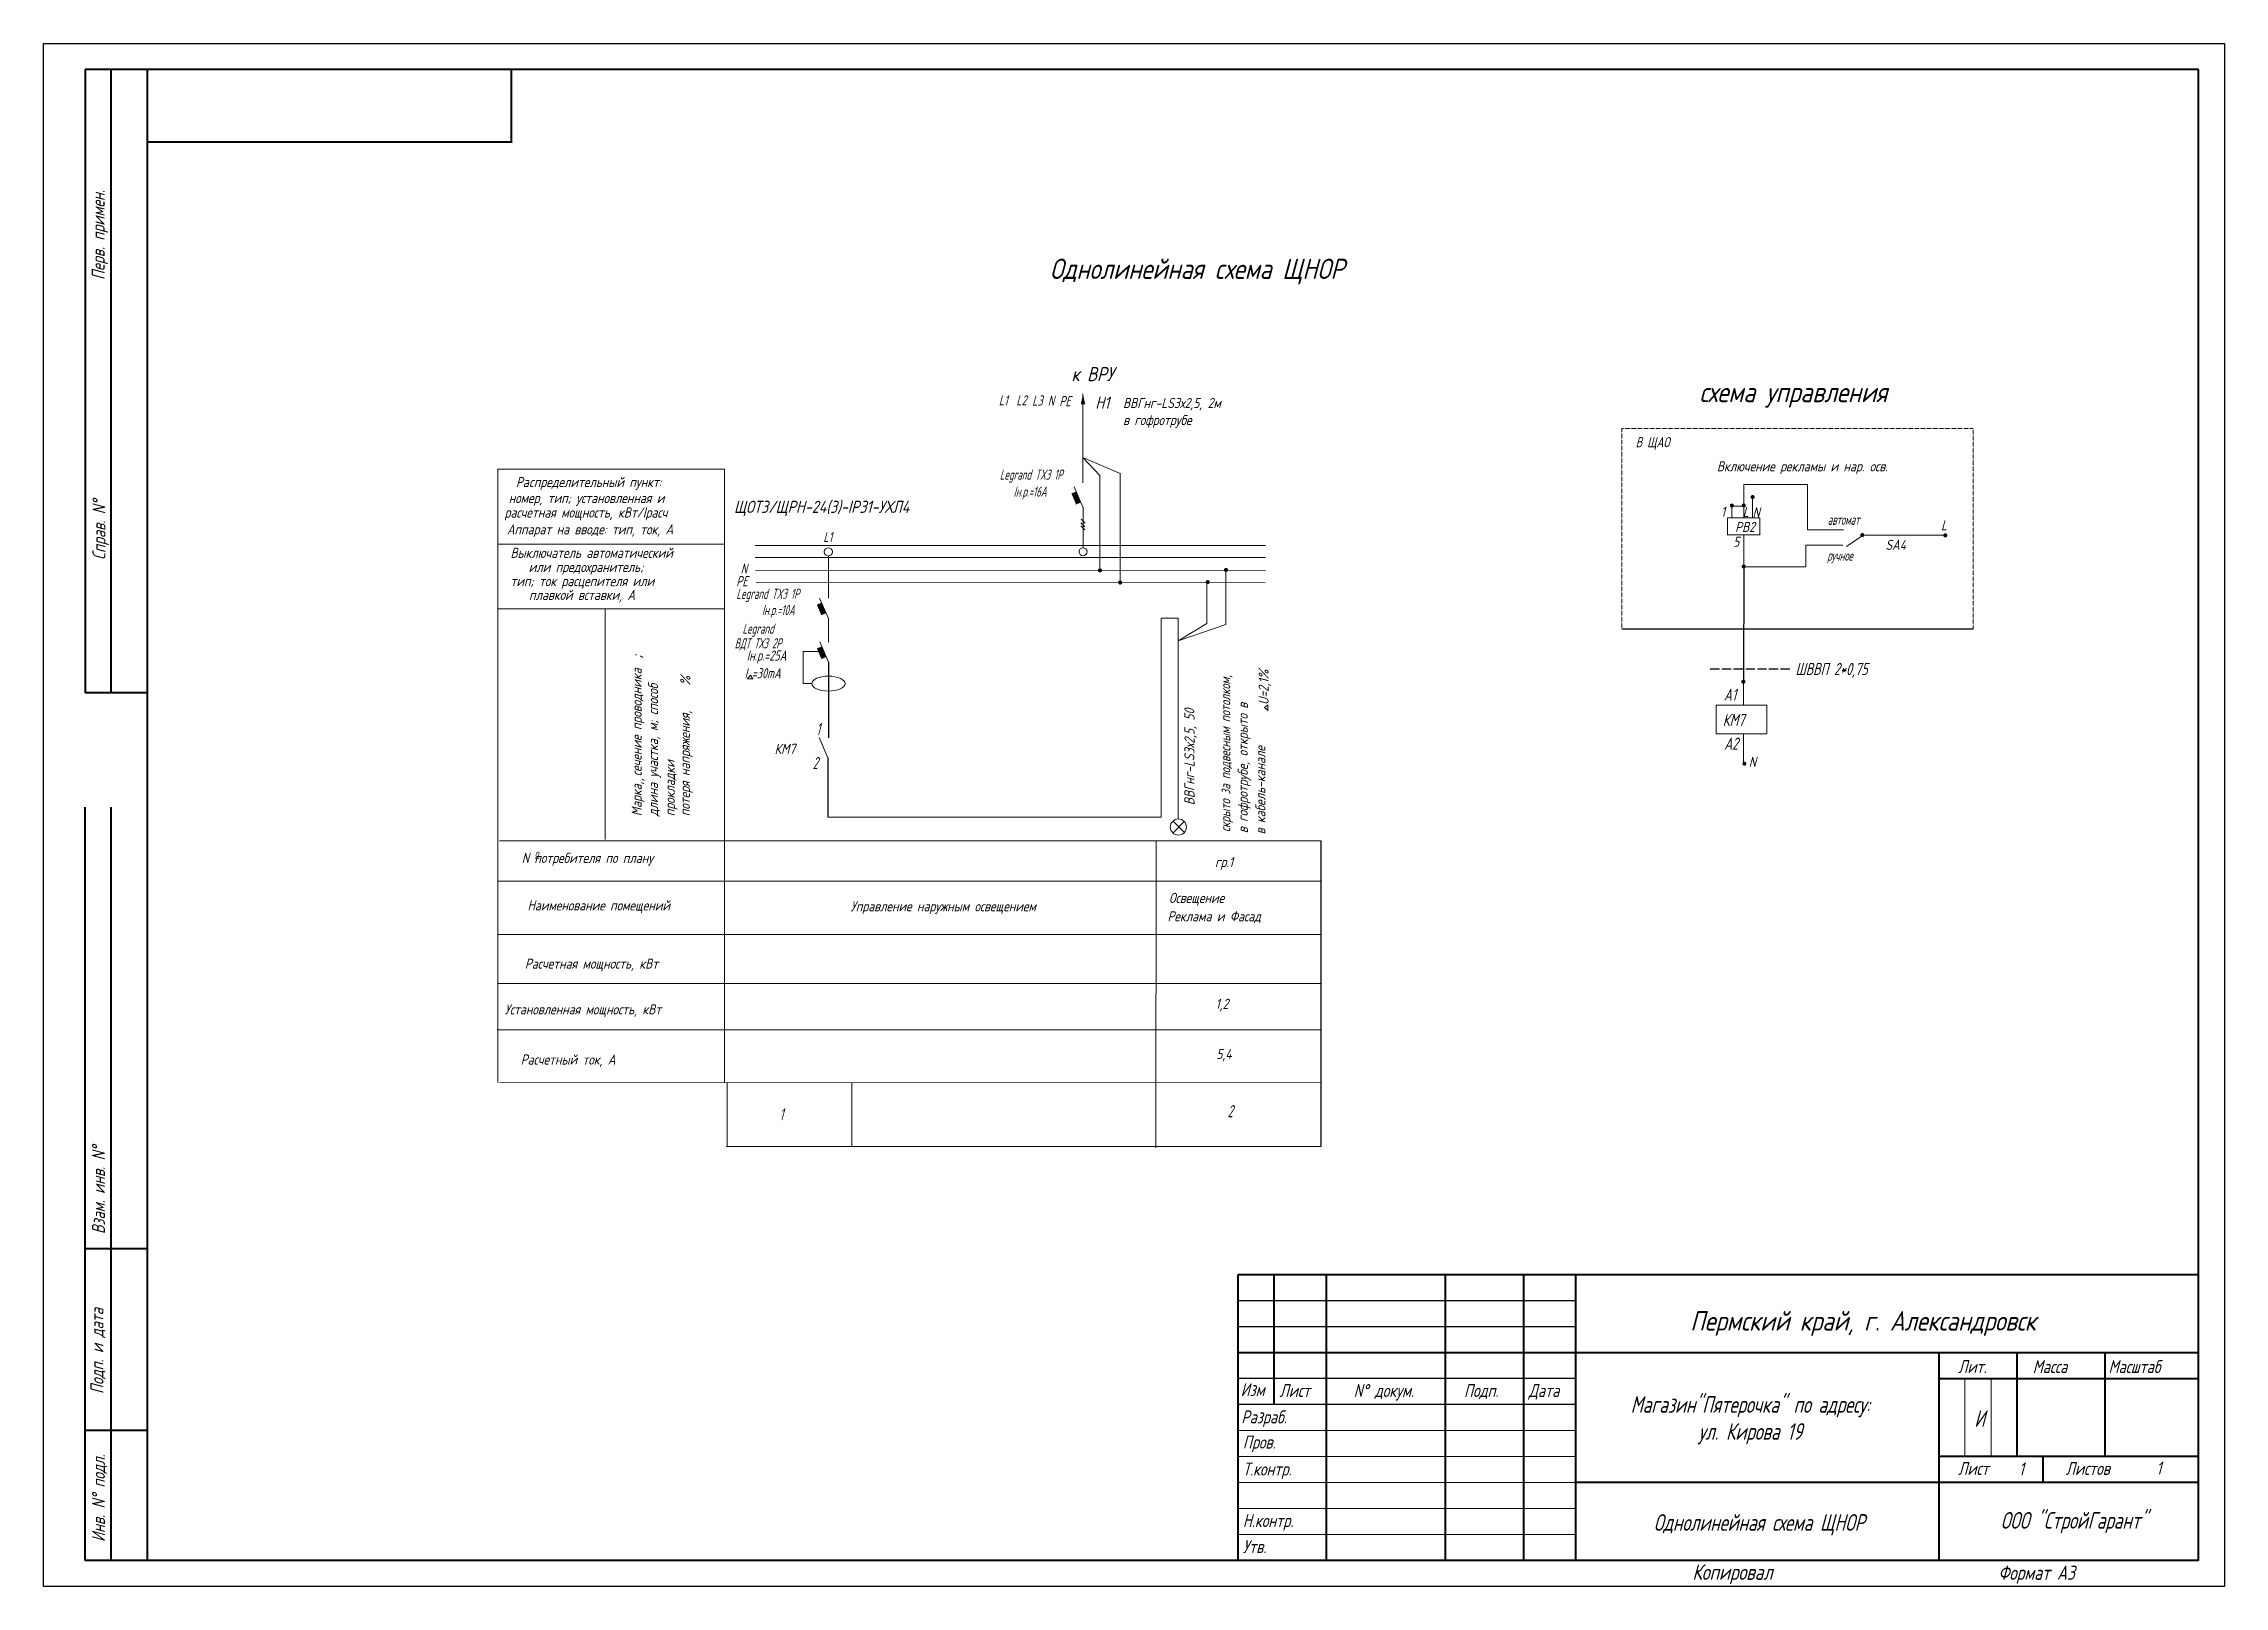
# Model space of a CAD drawing. Header units: millimetres. Extents: x 750 to 1911925374007, y 500 to 46276.
# Drawn here: x 195250 to 224721, y 510 to 21350 of the extents above; entities that cross this region are included whole.
import ezdxf
from ezdxf.enums import TextEntityAlignment as Align

# ---------------------------------------------------------------- set-up
doc = ezdxf.new("R2010")
doc.units = ezdxf.units.MM
doc.linetypes.add('HIDDEN2', pattern=[4.7625, 3.175, -1.5875])
for name, color, linetype in [('1', 7, 'Continuous'), ('KONTUR', 7, 'Continuous'), ('ST', 7, 'Continuous'), ('вова', 7, 'Continuous'), ('Проводки', 1, 'Continuous'), ('Электропроводки', 1, 'Continuous')]:
    doc.layers.add(name, color=color, linetype=linetype)
doc.layers.add('SHTAMP_Ном_пера__98', color=7, linetype='Continuous', lineweight=25, true_color=0x1f1f1f)
for name, color, linetype, lineweight in [('Основная', 7, 'Continuous', 40), ('текст', 250, 'Continuous', 20), ('тонкая', 7, 'Continuous', 20)]:
    doc.layers.add(name, color=color, linetype=linetype, lineweight=lineweight)
doc.styles.add('ROMANS', font='romans.shx', dxfattribs={"width": 0.7, "oblique": 15, "height": 1})
doc.styles.add('стиль1', font='romans.shx', dxfattribs={"width": 0.75, "oblique": 15, "height": 3.5})

msp = doc.modelspace()

# ---------------------------------------------------------------- texts
at = {"color": 0, "lineweight": 20, "style": 'ROMANS', "oblique": 15}
for s, height, width, p in [('L1', 136.7, 0.7, (208158, 16463)), ('L2', 136.7, 0.7, (208394, 16463)), ('L3', 136.7, 0.7, (208609, 16460)), ('N', 137, 0.7, (208820, 16458)), ('РЕ', 136.7, 0.7, (208976, 16452)), ('L1', 136.7, 0.7, (205786, 14616)), ('РЕ', 136.7, 0.7, (204610, 14020)), ('N', 137, 0.7, (204670, 14190)), ('Iн.р.=25А', 136.7, 0.7, (204751, 13016)), ('I =30mА', 136.7, 0.7, (204724, 12777)), ('1', 164, 0.6, (205692, 12011)), ('2', 164, 0.6, (205643, 11550)), ('1', 164, 0.6, (205195, 6806)), ('2', 164, 0.6, (211251, 6848))]:
    msp.add_text(s, height=height, dxfattribs=dict(at, width=width)).set_placement(p)
at = {"color": 0, "lineweight": 20, "style": 'ROMANS', "oblique": 15, "width": 0.6}
for s, height, p in [('Legrand TX3 1P', 136.75, (208171, 15528)), ('Iн.р.=16А', 136.7, (208359, 15299)), ('автомат', 136.7, (219359, 14918)), ('ручное', 136.7, (219353, 14434)), ('Legrand TX3 1P', 136.75, (204612, 13918)), ('Iн.р.=10А', 136.7, (204957, 13698)), ('ВДТ ТХ3 2P', 136.7, (204588, 13249)), ('Legrand', 136.7, (204694, 13447))]:
    msp.add_text(s, height=height, dxfattribs=at).set_placement(p, align=Align.MIDDLE_LEFT)
at = {"color": 0, "linetype": 'ByBlock', "lineweight": 25, "style": 'ROMANS', "oblique": 15, "width": 0.8}
msp.add_text('Пермский край, г. Александровск', height=263.29, dxfattribs=at).set_placement((217503, 3965))
at = {"layer": '1', "color": 0, "lineweight": 20, "style": 'ROMANS', "oblique": 15}
for s, height, width, p in [('Однолинейная cхема ЩНОР', 273.49, 0.8, (208848, 18171)), ('к ВРУ', 191.4, 0.8, (209140, 16790)), ('Н1', 164.1, 0.8, (209462, 16417)), ('ВВГнг-LS3х2,5, 2м', 136.75, 0.8, (209837, 16427)), ('схема управления', 273.49, 0.8, (217627, 16506)), ('в гофротрубе', 136.75, 0.8, (209837, 16197)), ('В ЩАО', 136.7, 0.74, (216764, 15898)), ('Включение рекламы и нар. осв.', 136.75, 0.8, (217862, 15572)), ('Раcпределительный пункт:', 136.75, 0.8, (201633, 15359)), ('расчетная мощность, кВт/Iрасч', 136.75, 0.8, (201479, 14948)), ('номер, тип; установленная и', 136.75, 0.8, (201535, 15143)), ('ЩОТЗ/ЩРН-24(З)-IP31-УХЛ4', 164.09, 0.8, (204579, 15011)), ('1', 137, 0.8, (217917, 14960)), ('L', 137, 0.8, (218212, 14954)), ('N', 137, 0.8, (218344, 14951)), ('Аппарат на вводе: тип, ток, А', 136.75, 0.8, (201511, 14721)), ('РВ2', 136.7, 0.8, (218108, 14752)), ('L', 137, 0.8, (220891, 14774)), ('Выключатель автоматический', 136.75, 0.8, (201559, 14403)), ('5', 137, 0.8, (218082, 14553)), ('SA4', 136.7, 0.8, (220140, 14511)), ('или предохранитель;', 136.75, 0.8, (201805, 14212)), ('тип; ток расцепителя или', 136.75, 0.8, (201559, 14021)), ('плавкой вставки, А', 136.75, 0.8, (201810, 13835)), ('КМ7', 136.7, 0.8, (205128, 11755)), ('N', 137, 0.8, (218293, 11579)), (' N потребителя по плану', 136.75, 0.8, (201639, 10282)), ('о', 98.5, 0.8, (201889, 10364)), ('гр.1', 136.7, 0.8, (211080, 10226)), ('Наименование помещений', 136.75, 0.8, (201788, 9640)), ('Управление наружным освещением ', 136.75, 0.8, (206156, 9629)), ('Освещение', 136.7, 0.8, (210458, 9742)), ('Реклама и Фасад', 136.75, 0.8, (210437, 9493)), ('Расчетная мощность, кВт', 136.75, 0.8, (201753, 8854)), ('Установленная мощность, кВт', 136.75, 0.8, (201481, 8236)), ('1,2', 136.7, 0.8, (211087, 8311)), ('Расчетный ток, А', 136.75, 0.8, (201697, 7558)), ('5,4', 136.7, 0.8, (211097, 7634))]:
    msp.add_text(s, height=height, dxfattribs=dict(at, width=width)).set_placement(p)
for s, height, width, p in [(';', 164, 0.8, (203343, 13040)), ('Марка, сечение проводника ', 136.75, 0.8, (203333, 10913)), ('длина участка, м; способ', 136.75, 0.8, (203554, 10913)), ('%', 137, 0.8, (203990, 12682)), ('скрыто за подвесным потолком,', 136.75, 0.74, (211287, 10701)), ('U=2,1%%%', 136.7, 0.8, (211805, 12416)), ('ВВГнг-LS3х2,5, 50', 136.75, 0.8, (210803, 11062)), ('в гофротрубе, открыто в ', 136.75, 0.8, (211524, 10684)), ('потеря напряжения,', 136.75, 0.8, (203984, 10913)), ('в кабель-канале', 136.75, 0.8, (211762, 10667)), ('прокладки', 136.7, 0.8, (203781, 10913)), (',', 137, 0.8, (203339, 11388))]:
    msp.add_text(s, height=height, rotation=90, dxfattribs=dict(at, width=width)).set_placement(p)
at = {"layer": 'SHTAMP_Ном_пера__98', "color": 0, "linetype": 'ByBlock', "lineweight": 25, "char_height": 225, "attachment_point": 5, "line_spacing_factor": 0.971274, "style": 'ROMANS'}
for s, insert, width in [('Магазин"Пятерочка" по адресу: ул. Кирова 19', (218314, 2754), 3873.2), ('И', (221412, 2777), 3689.6), ('Однолинейная схема ЩНОР', (218434, 1342), 3689.6), ('ООО "СтройГарант"', (222687, 1371), 3689.6)]:
    msp.add_mtext(s, dxfattribs=dict(at, insert=insert, width=width))
at = {"layer": 'вова', "color": 0, "lineweight": 20, "style": 'ROMANS', "oblique": 15, "width": 0.7}
for s, height, p in [('ШВВП 2*0,75', 164.09, (218923, 12902)), ('А1', 164.1, (217956, 12555)), ('КМ7', 164.1, (217941, 12214)), ('А2', 164.1, (217959, 11893))]:
    msp.add_text(s, height=height, dxfattribs=at).set_placement(p, align=Align.MIDDLE_LEFT)
at = {"layer": 'текст', "color": 0, "style": 'стиль1', "oblique": 15, "width": 0.75}
for s, p in [('Перв. примен.', (196075, 18158)), ('Справ. N%%d', (196086, 14377)), ('Взам. инв. N%%d', (196079, 5269)), ('Подп. и дата', (196059, 3109)), ('Инв. N%%d подл.', (196079, 1111))]:
    msp.add_text(s, height=175.42, rotation=90, dxfattribs=at).set_placement(p)
for s, height, p in [('Лит.', 175.4, (221122, 3391)), ('Масса', 175.4, (222131, 3391)), ('Масштаб', 175.4, (223155, 3391)), ('Изм', 175.4, (211427, 3079)), ('Лист', 175.4, (211951, 3068)), ('N%%d докум. ', 175.42, (212954, 3068)), ('Подп.', 175.4, (214445, 3068)), ('Дата', 175.4, (215319, 3068)), ('Разраб.', 175.4, (211435, 2711)), ('Пров.', 175.4, (211456, 2371)), ('Т.контр.', 175.4, (211456, 2007)), ('Лист', 175.4, (221122, 2015)), ('1', 175, (221943, 2010)), ('Листов', 175.4, (222576, 2015)), ('1', 175, (223801, 2020)), ('Н.контр.', 175.4, (211456, 1311)), ('Утв.', 175.4, (211456, 959)), ('Копировал', 210.5, (217531, 598)), ('Формат А3', 193, (221666, 598))]:
    msp.add_text(s, height=height, dxfattribs=at).set_placement(p)

# ---------------------------------------------------------------- hatches: boundary and pattern name
at = {"layer": 'Проводки', "lineweight": 20, "ltscale": 0.5}
h = msp.add_hatch(color=0, dxfattribs=at)
h.paths.add_polyline_path([(209296, 16620), (209296, 16477), (209326, 16477)])
h.paths.add_polyline_path([(209296, 16620), (209267, 16477), (209296, 16477)])

# ---------------------------------------------------------------- linework, layer by layer
at = {"color": 0, "lineweight": 20}
for p, q in [((209296, 15759), (209524, 15516)), ((218345, 14944), (218344, 15226)), ((211226, 13505), (211226, 14248)), ((210970, 13516), (210970, 14095)), ((210581, 13284), (210970, 13516)), ((205514, 13137), (205514, 12708)), ((205729, 13137), (205514, 13137)), ((204802, 12818), (204762, 12770)), ((204762, 12771), (204836, 12771)), ((204836, 12771), (204802, 12818)), ((205514, 12708), (205631, 12705))]:
    msp.add_line(p, q, dxfattribs=at)
at = {"color": 0, "lineweight": 20, "ltscale": 0.5}
msp.add_line((209525, 15518), (209525, 14234), dxfattribs=at)
for p, q in [((218225, 14287), (218220, 12730)), ((216578, 13443), (221325, 13443)), ((205856, 12994), (205856, 11973)), ((217773, 12906), (217898, 12906)), ((217929, 12906), (218054, 12906)), ((218086, 12906), (218211, 12906)), ((218252, 12905), (218377, 12905)), ((218409, 12905), (218534, 12905)), ((218565, 12905), (218690, 12905)), ((218722, 12905), (218847, 12905)), ((205847, 11704), (205847, 10901)), ((212511, 10582), (212510, 6452))]:
    msp.add_line(p, q)
at = {"color": 0}
for p, q in [((215950, 4369), (211389, 4369)), ((215950, 4018), (211389, 4018)), ((215950, 3317), (211389, 3317)), ((215950, 2966), (211389, 2966)), ((220861, 861), (220861, 861))]:
    msp.add_line(p, q, dxfattribs=at)
at = {"color": 0, "lineweight": 20}
msp.add_ellipse((205856, 12705), major_axis=(-225, 0), ratio=0.448481, dxfattribs=at)
at = {"layer": '1', "color": 0, "lineweight": 20}
for p, q in [((209296, 15417), (209296, 16620)), ((209296, 15759), (209797, 15545)), ((201390, 7315), (201390, 15607)), ((201390, 15602), (204453, 15602)), ((204453, 15603), (204453, 7315)), ((209296, 15088), (209178, 15361)), ((209798, 15547), (209798, 14070)), ((209265, 15158), (209200, 15131)), ((209297, 14541), (209297, 15091)), ((218225, 14944), (218225, 15113)), ((209268, 14877), (209322, 14823)), ((209268, 14836), (209322, 14782)), ((209270, 14925), (209325, 14870)), ((201390, 14590), (204453, 14590)), ((204868, 14571), (211763, 14571)), ((219827, 14702), (219614, 14559)), ((204868, 14407), (211763, 14408)), ((204870, 14234), (211761, 14230)), ((205855, 13859), (205855, 14430)), ((204880, 14070), (211756, 14068)), ((205855, 13586), (205737, 13859)), ((201390, 13715), (204453, 13715)), ((202840, 13715), (202840, 10597)), ((210581, 10876), (210581, 13588)), ((205856, 12994), (205738, 13267)), ((210581, 13284), (211226, 13505)), ((211748, 12381), (211795, 12418)), ((211796, 12343), (211748, 12381)), ((211798, 12343), (211750, 12381)), ((211795, 12418), (211796, 12343)), ((205847, 11704), (205730, 11977)), ((201413, 10583), (212511, 10582)), ((201892, 10347), (201947, 10347)), ((210283, 10582), (210282, 6433)), ((201396, 10035), (212511, 10035)), ((201396, 9316), (212511, 9314)), ((201396, 8653), (212510, 8653)), ((201378, 8028), (212510, 8026)), ((201413, 7315), (212510, 7313))]:
    msp.add_line(p, q, dxfattribs=at)
at = {"layer": '1', "color": 0, "lineweight": 20, "const_width": 27.3}
for points in [[(218051, 15110, 1), (218079, 15110, 1)], [(218213, 15111, 1), (218240, 15111, 1)], [(218331, 15225, 1), (218358, 15225, 1)], [(219813, 14712, 1), (219841, 14712, 1)], [(220949, 14722, 1), (220949, 14694, 1)], [(209511, 14234, 1), (209539, 14234, 1)], [(211215, 14240, 1), (211242, 14240, 1)], [(218211, 14287, 1), (218239, 14287, 1)], [(209785, 14070, 1), (209812, 14070, 1)], [(210968, 14076, 1), (210995, 14076, 1)], [(218206, 12730, 1), (218234, 12730, 1)], [(218221, 11623, 1), (218248, 11623, 1)]]:
    msp.add_lwpolyline(points, format="xyb", close=True, dxfattribs=at)
at = {"layer": '1', "color": 0, "lineweight": 20}
for centre in [(205855, 14485), (209297, 14486)]:
    msp.add_circle(centre, 54.7, dxfattribs=at)
for points in [[(209205, 15301), (209205, 15301), (209140, 15273), (209265, 15158)], [(209140, 15273), (209200, 15131), (209265, 15158)], [(209265, 15158), (209265, 15158), (209205, 15301)], [(205765, 13799), (205765, 13799), (205699, 13771), (205825, 13657)], [(205699, 13771), (205759, 13629), (205825, 13657)], [(205825, 13657), (205825, 13657), (205765, 13799)], [(205766, 13207), (205766, 13207), (205700, 13180), (205826, 13065)], [(205700, 13180), (205760, 13037), (205826, 13065)], [(205826, 13065), (205826, 13065), (205766, 13207)]]:
    msp.add_solid(points, dxfattribs=at)
at = {"layer": 'KONTUR', "color": 0}
for p, q in [((195250, 510), (195250, 21350)), ((195250, 21350), (224721, 21350)), ((224721, 21350), (224721, 510)), ((224721, 510), (195250, 510))]:
    msp.add_line(p, q, dxfattribs=at)
at = {"layer": 'ST', "linetype": 'HIDDEN2', "lineweight": 15}
for p, q in [((216579, 16153), (221325, 16153)), ((216579, 13443), (216579, 16153)), ((221325, 16153), (221325, 13443))]:
    msp.add_line(p, q, dxfattribs=at)
at = {"layer": 'ST', "lineweight": 15}
for p, q in [((218228, 15102), (218228, 15395)), ((218228, 15395), (219088, 15395)), ((219088, 15395), (219088, 14780)), ((218061, 15102), (218228, 15102)), ((219088, 14780), (219572, 14780)), ((219566, 14577), (219064, 14577)), ((219064, 14577), (219064, 14284)), ((219835, 14708), (220945, 14708)), ((219064, 14284), (218222, 14284)), ((218220, 12730), (218220, 12414))]:
    msp.add_line(p, q, dxfattribs=at)
at = {"layer": 'Основная', "color": 0}
for p, q in [((195811, 20999), (195811, 12579)), ((224370, 20999), (195811, 20999)), ((196162, 12579), (196162, 20999)), ((196653, 3668), (196653, 20999)), ((201572, 20008), (201572, 20991)), ((224370, 861), (224370, 20999)), ((201565, 20017), (196653, 20017)), ((196653, 12579), (195811, 12579)), ((195811, 861), (195811, 11035)), ((196162, 861), (196162, 11035)), ((196653, 5071), (195811, 5071)), ((211389, 4720), (211389, 861)), ((224370, 4720), (211389, 4720)), ((211880, 2966), (211880, 4720)), ((212582, 4720), (212582, 861)), ((214195, 861), (214195, 4720)), ((215248, 4720), (215248, 861)), ((215950, 4720), (215950, 861)), ((196653, 861), (196653, 3668)), ((211389, 3668), (224370, 3668)), ((220861, 3668), (220861, 861)), ((221914, 3668), (221914, 2264)), ((223107, 3668), (223107, 2264)), ((220861, 3317), (224370, 3317)), ((196653, 2615), (195811, 2615)), ((224370, 2264), (220861, 2264)), ((222265, 2264), (222265, 1913)), ((224370, 1913), (215950, 1913)), ((224370, 861), (195811, 861))]:
    msp.add_line(p, q, dxfattribs=at)
at = {"layer": 'тонкая', "color": 0}
for p, q in [((221211, 3302), (221211, 2264)), ((221568, 3302), (221568, 2264)), ((211389, 2615), (215950, 2615)), ((215950, 2264), (211389, 2264)), ((215950, 1913), (211389, 1913))]:
    msp.add_line(p, q, dxfattribs=at)
for points in [[(211389, 1563), (215950, 1563)], [(211389, 1212), (215950, 1212)]]:
    msp.add_lwpolyline(points, dxfattribs=at)
at = {"layer": 'Электропроводки', "color": 0, "lineweight": 20}
for p, q in [((218063, 15103), (218063, 14942)), ((218225, 14717), (218225, 14273)), ((205855, 13265), (205855, 13586)), ((210353, 10902), (210353, 13590)), ((210353, 13590), (210581, 13590)), ((218223, 12027), (218223, 11612)), ((210353, 10901), (205846, 10901)), ((210513, 10848), (210667, 10695)), ((210665, 10841), (210513, 10690)), ((204487, 7306), (204487, 6454)), ((206171, 7312), (206171, 6460)), ((204472, 6454), (212511, 6452))]:
    msp.add_line(p, q, dxfattribs=at)
for points in [[(218004, 14943), (218441, 14943), (218441, 14716), (218004, 14716)], [(217851, 12414), (218539, 12414), (218539, 12027), (217851, 12027)]]:
    msp.add_lwpolyline(points, close=True, dxfattribs=at)
msp.add_circle((210585, 10767), 109, dxfattribs=at)

msp.set_redraw_order([(e.dxf.handle, doc.entitydb.next_handle()) for e in msp.query("TEXT MTEXT ATTDEF DIMENSION ARC_DIMENSION")])  # texts and dimensions are drawn at this point

doc.saveas('drawing.dxf')
